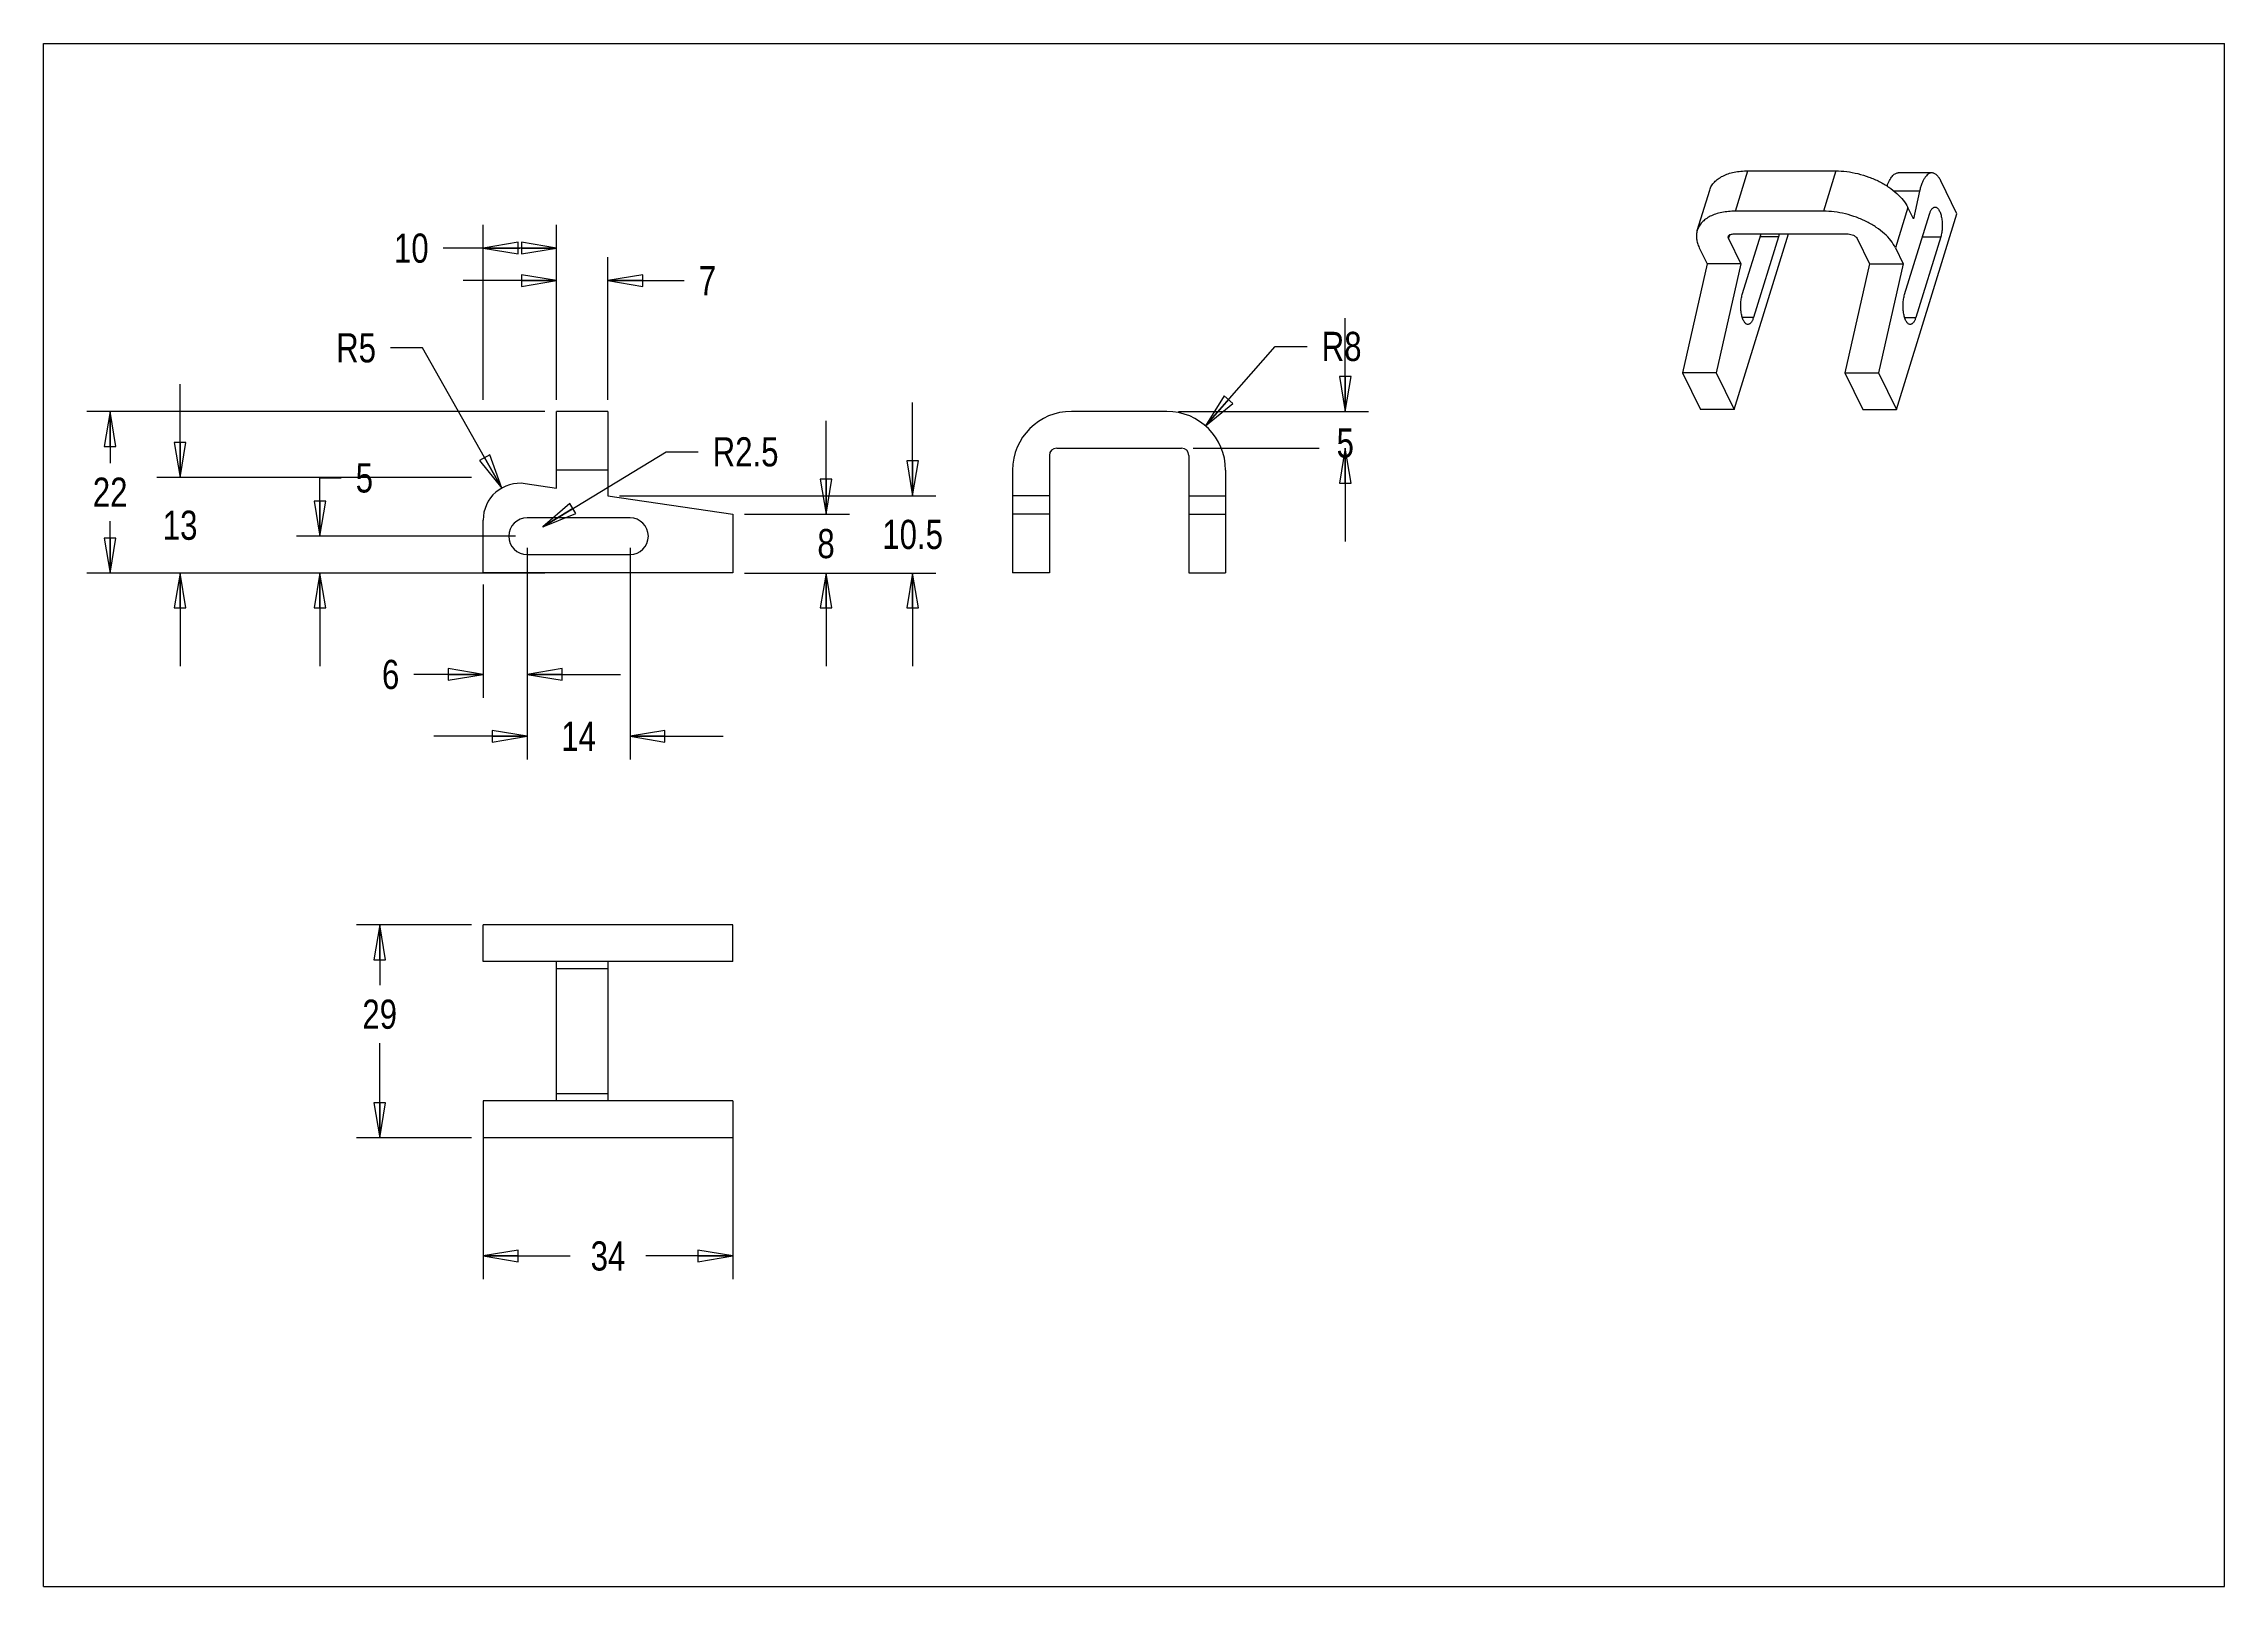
# Model space of a CAD drawing. Header units: millimetres. Extents: x 0 to 297, y 0 to 210.
import ezdxf

# ---------------------------------------------------------------- set-up
doc = ezdxf.new("R2010")
doc.units = ezdxf.units.MM
doc.header["$LTSCALE"] = 0.64311
doc.header["$MEASUREMENT"] = 0
doc.layers.get('0').update_dxf_attribs({"linetype": 'CONTINUOUS'})
doc.styles.get("Standard").update_dxf_attribs({"font": 'txt', "width": 0.8})
doc.dimstyles.new('DIMSTYLE_1', dxfattribs={"dimtxt": 0.15625, "dimasz": 0.1875, "dimexe": 0.125, "dimexo": 0.625, "dimgap": 0.078125, "dimtad": 1, "dimzin": 4, "dimtxsty": 'STANDARD', "dimblk": 'CLOSED', "dimblk1": 'CLOSED', "dimblk2": 'CLOSED', "dimcen": 2.5, "dimazin": 1, "dimtfac": 1, "dimtmove": 0, "dimatfit": 3, "dimldrblk": 'CLOSED', "dimtzin": 4})
doc.dimstyles.new('DIMSTYLE_2', dxfattribs={"dimtxt": 0.15625, "dimasz": 0.1875, "dimexe": 0.125, "dimexo": 0.625, "dimtad": 1, "dimzin": 4, "dimtxsty": 'STANDARD', "dimblk": 'CLOSED', "dimblk1": 'CLOSED', "dimblk2": 'CLOSED', "dimcen": 2.5, "dimazin": 1, "dimtfac": 1, "dimtmove": 0, "dimatfit": 3, "dimldrblk": 'CLOSED', "dimtzin": 4})

# ---------------------------------------------------------------- blocks, each defined once
blk = doc.blocks.new('_CLOSED')
at = {"color": 0, "linetype": 'ByBlock'}
for p, q in [((0, 0), (-1, 0.167)), ((-1, 0.167), (-1, -0.167)), ((-1, -0.167), (0, 0)), ((-1, 0), (0, 0))]:
    blk.add_line(p, q, dxfattribs=at)
blk = doc.blocks.new('*D1')
at = {"color": 2, "linetype": 'Continuous', "transparency": 16777216}
for p, q in [((59.86, 64.48), (59.86, 41.8)), ((93.86, 64.48), (93.86, 41.8)), ((59.86, 44.97), (71.7, 44.97)), ((93.86, 44.97), (82.02, 44.97))]:
    blk.add_line(p, q, dxfattribs=at)
at = {"color": 2, "linetype": 'Continuous', "transparency": 16777216, "xscale": 4.762499999999999, "yscale": 4.762499999999999, "zscale": 4.762499999999999, "rotation": 180}
blk.add_blockref('_CLOSED', (59.86, 44.97), dxfattribs=at)
at = {"color": 2, "linetype": 'Continuous', "transparency": 16777216, "xscale": 4.762499999999999, "yscale": 4.762499999999999, "zscale": 4.762499999999999}
blk.add_blockref('_CLOSED', (93.86, 44.97), dxfattribs=at)
at = {"color": 2, "linetype": 'Continuous', "transparency": 16777216, "insert": (76.86, 46.96), "char_height": 3.969, "width": 6.35, "attachment_point": 2, "line_spacing_factor": 0.9}
blk.add_mtext('34', dxfattribs=at)
blk = doc.blocks.new('*D2')
at = {"color": 2, "linetype": 'Continuous', "transparency": 16777216}
for p, q in [((18.59, 150.94), (18.59, 163.64)), ((58.27, 150.94), (15.41, 150.94)), ((58.27, 137.94), (15.41, 137.94)), ((18.59, 137.94), (18.59, 125.24))]:
    blk.add_line(p, q, dxfattribs=at)
at = {"color": 2, "linetype": 'Continuous', "transparency": 16777216, "xscale": 4.762499999999999, "yscale": 4.762499999999999, "zscale": 4.762499999999999}
for p, rotation in [((18.59, 150.94), -90.00000000000001), ((18.59, 137.94), 90)]:
    blk.add_blockref('_CLOSED', p, dxfattribs=dict(at, rotation=rotation))
at = {"color": 2, "linetype": 'Continuous', "transparency": 16777216, "insert": (18.59, 146.43), "char_height": 3.969, "width": 6.35, "attachment_point": 2, "line_spacing_factor": 0.9}
blk.add_mtext('13', dxfattribs=at)
blk = doc.blocks.new('*D3')
at = {"color": 2, "linetype": 'Continuous', "transparency": 16777216}
for p, q in [((106.56, 145.94), (106.56, 158.64)), ((95.45, 145.94), (109.74, 145.94)), ((95.45, 137.94), (109.74, 137.94)), ((106.56, 137.94), (106.56, 125.24))]:
    blk.add_line(p, q, dxfattribs=at)
at = {"color": 2, "linetype": 'Continuous', "transparency": 16777216, "xscale": 4.762499999999999, "yscale": 4.762499999999999, "zscale": 4.762499999999999}
for p, rotation in [((106.56, 145.94), -90.00000000000001), ((106.56, 137.94), 90)]:
    blk.add_blockref('_CLOSED', p, dxfattribs=dict(at, rotation=rotation))
at = {"color": 2, "linetype": 'Continuous', "transparency": 16777216, "insert": (106.56, 143.93), "char_height": 3.97, "width": 3.175, "attachment_point": 2, "line_spacing_factor": 0.9}
blk.add_mtext('8', dxfattribs=at)
blk = doc.blocks.new('*D4')
at = {"color": 2, "linetype": 'Continuous', "transparency": 16777216}
for p, q in [((51.62, 168.59), (47.26, 168.59)), ((62.4, 149.51), (51.62, 168.59))]:
    blk.add_line(p, q, dxfattribs=at)
at = {"color": 2, "linetype": 'Continuous', "transparency": 16777216, "xscale": 4.762499999999999, "yscale": 4.762499999999999, "zscale": 4.762499999999999, "rotation": -60.544329628299955}
blk.add_blockref('_CLOSED', (62.4, 149.51), dxfattribs=at)
at = {"color": 2, "linetype": 'Continuous', "transparency": 16777216, "insert": (45.27, 170.58), "char_height": 3.969, "width": 6.35, "attachment_point": 3, "line_spacing_factor": 0.9}
blk.add_mtext('R5', dxfattribs=at)
blk = doc.blocks.new('*D5')
at = {"color": 2, "linetype": 'Continuous', "transparency": 16777216}
for p, q in [((68, 144.24), (84.77, 154.43)), ((84.77, 154.43), (89.14, 154.43))]:
    blk.add_line(p, q, dxfattribs=at)
at = {"color": 2, "linetype": 'Continuous', "transparency": 16777216, "xscale": 4.762499999999999, "yscale": 4.762499999999999, "zscale": 4.762499999999999, "rotation": -148.7194179546}
blk.add_blockref('_CLOSED', (68, 144.24), dxfattribs=at)
at = {"color": 2, "linetype": 'Continuous', "transparency": 16777216, "insert": (91.12, 156.42), "char_height": 3.969, "width": 12.7, "attachment_point": 1, "line_spacing_factor": 0.9}
blk.add_mtext('R2.5', dxfattribs=at)
blk = doc.blocks.new('*D6')
at = {"color": 2, "linetype": 'Continuous', "transparency": 16777216}
for p, q in [((65.86, 141.36), (65.86, 120.96)), ((59.86, 136.36), (59.86, 120.96)), ((59.86, 124.13), (50.42, 124.13)), ((65.86, 124.13), (78.56, 124.13))]:
    blk.add_line(p, q, dxfattribs=at)
at = {"color": 2, "linetype": 'Continuous', "transparency": 16777216, "xscale": 4.762499999999999, "yscale": 4.762499999999999, "zscale": 4.762499999999999}
blk.add_blockref('_CLOSED', (59.86, 124.13), dxfattribs=at)
at = {"color": 2, "linetype": 'Continuous', "transparency": 16777216, "xscale": 4.762499999999999, "yscale": 4.762499999999999, "zscale": 4.762499999999999, "rotation": 180}
blk.add_blockref('_CLOSED', (65.86, 124.13), dxfattribs=at)
at = {"color": 2, "linetype": 'Continuous', "transparency": 16777216, "insert": (48.44, 126.12), "char_height": 3.97, "width": 3.175, "attachment_point": 3, "line_spacing_factor": 0.9}
blk.add_mtext('6', dxfattribs=at)
blk = doc.blocks.new('*D7')
at = {"color": 2, "linetype": 'Continuous', "transparency": 16777216}
for p, q in [((65.86, 141.36), (65.86, 112.54)), ((79.86, 141.36), (79.86, 112.54)), ((65.86, 115.72), (53.16, 115.72)), ((79.86, 115.72), (92.56, 115.72))]:
    blk.add_line(p, q, dxfattribs=at)
at = {"color": 2, "linetype": 'Continuous', "transparency": 16777216, "xscale": 4.762499999999999, "yscale": 4.762499999999999, "zscale": 4.762499999999999}
blk.add_blockref('_CLOSED', (65.86, 115.72), dxfattribs=at)
at = {"color": 2, "linetype": 'Continuous', "transparency": 16777216, "xscale": 4.762499999999999, "yscale": 4.762499999999999, "zscale": 4.762499999999999, "rotation": 180}
blk.add_blockref('_CLOSED', (79.86, 115.72), dxfattribs=at)
at = {"color": 2, "linetype": 'Continuous', "transparency": 16777216, "insert": (72.86, 117.7), "char_height": 3.969, "width": 6.35, "attachment_point": 2, "line_spacing_factor": 0.9}
blk.add_mtext('14', dxfattribs=at)
blk = doc.blocks.new('*D8')
at = {"color": 2, "linetype": 'Continuous', "transparency": 16777216}
for p, q in [((37.64, 142.94), (37.64, 150.88)), ((37.64, 150.88), (40.52, 150.88)), ((64.27, 142.94), (34.46, 142.94)), ((58.27, 137.94), (34.46, 137.94)), ((37.64, 137.94), (37.64, 125.24))]:
    blk.add_line(p, q, dxfattribs=at)
at = {"color": 2, "linetype": 'Continuous', "transparency": 16777216, "xscale": 4.762499999999999, "yscale": 4.762499999999999, "zscale": 4.762499999999999}
for p, rotation in [((37.64, 142.94), -90.00000000000001), ((37.64, 137.94), 90)]:
    blk.add_blockref('_CLOSED', p, dxfattribs=dict(at, rotation=rotation))
at = {"color": 2, "linetype": 'Continuous', "transparency": 16777216, "insert": (42.5, 152.87), "char_height": 3.97, "width": 3.175, "attachment_point": 1, "line_spacing_factor": 0.9}
blk.add_mtext('5', dxfattribs=at)
blk = doc.blocks.new('*D9')
at = {"color": 2, "linetype": 'Continuous', "transparency": 16777216}
for p, q in [((69.86, 161.53), (69.86, 180.92)), ((76.86, 161.53), (76.86, 180.92)), ((69.86, 177.74), (57.16, 177.74)), ((76.86, 177.74), (87.25, 177.74))]:
    blk.add_line(p, q, dxfattribs=at)
at = {"color": 2, "linetype": 'Continuous', "transparency": 16777216, "xscale": 4.762499999999999, "yscale": 4.762499999999999, "zscale": 4.762499999999999}
blk.add_blockref('_CLOSED', (69.86, 177.74), dxfattribs=at)
at = {"color": 2, "linetype": 'Continuous', "transparency": 16777216, "xscale": 4.762499999999999, "yscale": 4.762499999999999, "zscale": 4.762499999999999, "rotation": 180}
blk.add_blockref('_CLOSED', (76.86, 177.74), dxfattribs=at)
at = {"color": 2, "linetype": 'Continuous', "transparency": 16777216, "insert": (89.23, 179.73), "char_height": 3.97, "width": 3.175, "attachment_point": 1, "line_spacing_factor": 0.9}
blk.add_mtext('7', dxfattribs=at)
blk = doc.blocks.new('*D10')
at = {"color": 2, "linetype": 'Continuous', "transparency": 16777216}
for p, q in [((68.27, 159.94), (5.89, 159.94)), ((9.06, 159.94), (9.06, 152.91)), ((9.06, 137.94), (9.06, 144.98)), ((68.27, 137.94), (5.89, 137.94))]:
    blk.add_line(p, q, dxfattribs=at)
at = {"color": 2, "linetype": 'Continuous', "transparency": 16777216, "xscale": 4.762499999999999, "yscale": 4.762499999999999, "zscale": 4.762499999999999}
for p, rotation in [((9.06, 159.94), 90), ((9.06, 137.94), -90.00000000000001)]:
    blk.add_blockref('_CLOSED', p, dxfattribs=dict(at, rotation=rotation))
at = {"color": 2, "linetype": 'Continuous', "transparency": 16777216, "insert": (9.06, 150.93), "char_height": 3.969, "width": 6.35, "attachment_point": 2, "line_spacing_factor": 0.9}
blk.add_mtext('22', dxfattribs=at)
blk = doc.blocks.new('*D11')
at = {"color": 2, "linetype": 'Continuous', "transparency": 16777216}
for p, q in [((59.86, 161.53), (59.86, 185.34)), ((69.86, 161.53), (69.86, 185.34)), ((64.86, 182.17), (54.42, 182.17)), ((59.86, 182.17), (64.86, 182.17)), ((69.86, 182.17), (64.86, 182.17))]:
    blk.add_line(p, q, dxfattribs=at)
at = {"color": 2, "linetype": 'Continuous', "transparency": 16777216, "xscale": 4.762499999999999, "yscale": 4.762499999999999, "zscale": 4.762499999999999, "rotation": 180}
blk.add_blockref('_CLOSED', (59.86, 182.17), dxfattribs=at)
at = {"color": 2, "linetype": 'Continuous', "transparency": 16777216, "xscale": 4.762499999999999, "yscale": 4.762499999999999, "zscale": 4.762499999999999}
blk.add_blockref('_CLOSED', (69.86, 182.17), dxfattribs=at)
at = {"color": 2, "linetype": 'Continuous', "transparency": 16777216, "insert": (52.44, 184.15), "char_height": 3.969, "width": 6.35, "attachment_point": 3, "line_spacing_factor": 0.9}
blk.add_mtext('10', dxfattribs=at)
blk = doc.blocks.new('*D12')
at = {"color": 2, "linetype": 'Continuous', "transparency": 16777216}
for p, q in [((58.27, 90.07), (42.59, 90.07)), ((45.77, 90.07), (45.77, 81.85)), ((45.77, 61.07), (45.77, 73.92)), ((58.27, 61.07), (42.59, 61.07))]:
    blk.add_line(p, q, dxfattribs=at)
at = {"color": 2, "linetype": 'Continuous', "transparency": 16777216, "xscale": 4.762499999999999, "yscale": 4.762499999999999, "zscale": 4.762499999999999}
for p, rotation in [((45.77, 90.07), 90), ((45.77, 61.07), -90.00000000000001)]:
    blk.add_blockref('_CLOSED', p, dxfattribs=dict(at, rotation=rotation))
at = {"color": 2, "linetype": 'Continuous', "transparency": 16777216, "insert": (45.77, 79.87), "char_height": 3.969, "width": 6.35, "attachment_point": 2, "line_spacing_factor": 0.9}
blk.add_mtext('29', dxfattribs=at)
blk = doc.blocks.new('*D13')
at = {"color": 2, "linetype": 'Continuous', "transparency": 16777216}
for p, q in [((118.35, 148.44), (118.35, 161.14)), ((78.45, 148.44), (121.53, 148.44)), ((95.45, 137.94), (121.53, 137.94)), ((118.35, 137.94), (118.35, 125.24))]:
    blk.add_line(p, q, dxfattribs=at)
at = {"color": 2, "linetype": 'Continuous', "transparency": 16777216, "xscale": 4.762499999999999, "yscale": 4.762499999999999, "zscale": 4.762499999999999}
for p, rotation in [((118.35, 148.44), -90.00000000000001), ((118.35, 137.94), 90)]:
    blk.add_blockref('_CLOSED', p, dxfattribs=dict(at, rotation=rotation))
at = {"color": 2, "linetype": 'Continuous', "transparency": 16777216, "insert": (118.35, 145.18), "char_height": 3.969, "width": 12.7, "attachment_point": 2, "line_spacing_factor": 0.9}
blk.add_mtext('10.5', dxfattribs=at)
blk = doc.blocks.new('*D14')
at = {"color": 2, "linetype": 'Continuous', "transparency": 16777216}
for p, q in [((158.24, 157.96), (167.71, 168.79)), ((167.71, 168.79), (172.07, 168.79))]:
    blk.add_line(p, q, dxfattribs=at)
at = {"color": 2, "linetype": 'Continuous', "transparency": 16777216, "xscale": 4.762499999999999, "yscale": 4.762499999999999, "zscale": 4.762499999999999, "rotation": -131.1824498416}
blk.add_blockref('_CLOSED', (158.24, 157.96), dxfattribs=at)
at = {"color": 2, "linetype": 'Continuous', "transparency": 16777216, "insert": (174.06, 170.77), "char_height": 3.969, "width": 6.35, "attachment_point": 1, "line_spacing_factor": 0.9}
blk.add_mtext('R8', dxfattribs=at)
blk = doc.blocks.new('*D15')
at = {"color": 2, "linetype": 'Continuous', "transparency": 16777216}
for p, q in [((177.27, 159.94), (177.27, 172.64)), ((154.56, 159.94), (180.44, 159.94)), ((156.56, 154.94), (173.7, 154.94)), ((177.27, 154.94), (177.27, 142.24))]:
    blk.add_line(p, q, dxfattribs=at)
at = {"color": 2, "linetype": 'Continuous', "transparency": 16777216, "xscale": 4.762499999999999, "yscale": 4.762499999999999, "zscale": 4.762499999999999}
for p, rotation in [((177.27, 159.94), -90.00000000000001), ((177.27, 154.94), 90)]:
    blk.add_blockref('_CLOSED', p, dxfattribs=dict(at, rotation=rotation))
at = {"color": 2, "linetype": 'Continuous', "transparency": 16777216, "insert": (177.27, 157.62), "char_height": 3.97, "width": 3.175, "attachment_point": 2, "line_spacing_factor": 0.9}
blk.add_mtext('5', dxfattribs=at)

msp = doc.modelspace()

# ---------------------------------------------------------------- linework, layer by layer
at = {"color": 7, "linetype": 'Continuous'}
for p, q in [((0, 0), (0, 210)), ((0, 210), (297, 210)), ((297, 0), (297, 210)), ((230.411, 187.197), (232.106, 192.68)), ((232.106, 192.68), (244.08, 192.68)), ((244.08, 192.68), (242.385, 187.197)), ((257.17, 192.404), (252.564, 192.404)), ((260.58, 186.838), (258.38, 191.32)), ((225.208, 184.586), (226.903, 190.069)), ((242.385, 187.197), (230.411, 187.197)), ((255.485, 189.909), (252.039, 189.909)), ((253.888, 187.707), (252.194, 182.224)), ((254.642, 186.172), (253.888, 187.707)), ((255.485, 189.909), (254.642, 186.172)), ((252.349, 160.205), (260.58, 186.838)), ((253.451, 175.834), (256.839, 186.8)), ((225.483, 182.224), (226.551, 180.048)), ((229.478, 183.467), (229.637, 183.979)), ((229.478, 183.467), (231.156, 180.048)), ((230.094, 184.089), (245.752, 184.089)), ((230.244, 160.205), (237.625, 184.089)), ((231.345, 175.834), (233.896, 184.089)), ((236.259, 183.692), (232.87, 172.726)), ((236.259, 183.692), (233.774, 183.692)), ((246.979, 183.467), (248.656, 180.048)), ((252.194, 182.224), (253.262, 180.048)), ((258.365, 183.692), (254.976, 172.726)), ((255.879, 183.692), (258.365, 183.692)), ((226.551, 180.048), (223.198, 165.178)), ((231.156, 180.048), (226.551, 180.048)), ((231.156, 180.048), (227.804, 165.178)), ((248.656, 180.048), (245.304, 165.178)), ((248.656, 180.048), (253.262, 180.048)), ((253.262, 180.048), (249.909, 165.178)), ((232.87, 172.726), (231.346, 172.726)), ((253.457, 172.726), (254.976, 172.726)), ((223.198, 165.178), (225.639, 160.205)), ((227.804, 165.178), (223.198, 165.178)), ((227.804, 165.178), (230.244, 160.205)), ((245.304, 165.178), (249.909, 165.178)), ((245.304, 165.178), (247.744, 160.205)), ((249.909, 165.178), (252.349, 160.205)), ((69.86, 149.473), (69.86, 159.944)), ((76.86, 159.944), (69.86, 159.944)), ((76.86, 159.944), (76.86, 148.444)), ((152.97, 159.944), (139.97, 159.944)), ((230.244, 160.205), (225.639, 160.205)), ((247.744, 160.205), (252.349, 160.205)), ((137.97, 154.944), (154.97, 154.944)), ((76.86, 151.944), (69.86, 151.944)), ((131.97, 151.944), (131.97, 137.944)), ((136.97, 153.944), (136.97, 137.944)), ((155.97, 153.944), (155.97, 137.944)), ((160.97, 151.944), (160.97, 137.944)), ((65.588, 150.102), (69.86, 149.473)), ((76.86, 148.444), (93.86, 145.944)), ((93.86, 145.944), (93.86, 137.944)), ((136.97, 148.444), (131.97, 148.444)), ((136.97, 145.944), (131.97, 145.944)), ((155.97, 148.444), (160.97, 148.444)), ((155.97, 145.944), (160.97, 145.944)), ((59.86, 137.944), (59.86, 145.155)), ((79.86, 145.444), (65.86, 145.444)), ((65.86, 140.444), (79.86, 140.444)), ((93.86, 137.944), (59.86, 137.944)), ((136.97, 137.944), (131.97, 137.944)), ((155.97, 137.944), (160.97, 137.944)), ((59.86, 85.07), (59.86, 90.07)), ((93.86, 90.07), (59.86, 90.07)), ((93.86, 85.07), (93.86, 90.07)), ((93.86, 85.07), (59.86, 85.07)), ((69.86, 66.07), (69.86, 85.07)), ((76.86, 84.07), (69.86, 84.07)), ((76.86, 85.07), (76.86, 66.07)), ((59.86, 66.07), (59.86, 61.07)), ((93.86, 66.07), (59.86, 66.07)), ((69.86, 67.07), (76.86, 67.07)), ((93.86, 66.07), (93.86, 61.07)), ((93.86, 61.07), (59.86, 61.07)), ((0, 0), (297, 0))]:
    msp.add_line(p, q, dxfattribs=at)
for centre, radius, start, end in [((139.97, 151.944), 8, 90, 180), ((152.97, 151.944), 8, 0, 90), ((137.97, 153.944), 1, 90, 180), ((154.97, 153.944), 1, 0, 90), ((64.86, 145.155), 5, 81.63411, 180), ((65.86, 142.944), 2.5, 90, -90), ((79.86, 142.944), 2.5, -90, 90)]:
    msp.add_arc(centre, radius, start, end, dxfattribs=at)
at = {"color": 7, "linetype": 'Continuous', "extrusion": (0, 0, 25.4)}
for points, knots in [([(226.903, 190.07), (226.964, 190.266), (227.136, 190.654), (227.53, 191.173), (228.05, 191.625), (228.685, 192.004), (229.423, 192.304), (230.252, 192.522), (231.156, 192.653), (231.784, 192.68), (232.106, 192.68)], [0, 0, 0, 0, 0.0996705, 0.2028871, 0.3126159, 0.4309144, 0.5588858, 0.6967679, 0.8441482, 1, 1, 1, 1]), ([(244.08, 192.68), (244.575, 192.68), (245.588, 192.612), (247.099, 192.328), (248.589, 191.872), (250.001, 191.259), (251.283, 190.513), (252.387, 189.662), (253.273, 188.736), (253.72, 188.051), (253.888, 187.707)], [0, 0, 0, 0, 0.1296724, 0.2645447, 0.401256, 0.5362781, 0.6662236, 0.7881223, 0.8997393, 1, 1, 1, 1]), ([(251.071, 190.613), (251.115, 190.747), (251.207, 191.003), (251.367, 191.36), (251.541, 191.669), (251.728, 191.929), (251.925, 192.137), (252.131, 192.289), (252.345, 192.382), (252.493, 192.404), (252.564, 192.404)], [0, 0, 0, 0, 0.172097, 0.3304694, 0.4743784, 0.6035525, 0.7184955, 0.8207234, 0.9130987, 1, 1, 1, 1]), ([(257.17, 192.404), (257.084, 192.404), (256.904, 192.372), (256.648, 192.236), (256.407, 192.019), (256.18, 191.726), (255.971, 191.361), (255.782, 190.93), (255.616, 190.44), (255.526, 190.091), (255.485, 189.909)], [0, 0, 0, 0, 0.0805603, 0.1682236, 0.2681916, 0.3833441, 0.5147321, 0.6621142, 0.8244734, 1, 1, 1, 1]), ([(258.38, 191.32), (258.301, 191.481), (258.137, 191.769), (257.88, 192.075), (257.662, 192.248), (257.501, 192.337), (257.336, 192.391), (257.224, 192.404), (257.17, 192.404)], [0, 0, 0, 0, 0.3153866, 0.5810611, 0.6971005, 0.8038549, 0.9037568, 1, 1, 1, 1]), ([(230.411, 187.197), (230.089, 187.197), (229.462, 187.169), (228.557, 187.038), (227.729, 186.821), (226.99, 186.521), (226.355, 186.142), (225.835, 185.69), (225.442, 185.171), (225.269, 184.783), (225.208, 184.586)], [0, 0, 0, 0, 0.1558518, 0.3032321, 0.4411142, 0.5690856, 0.6873841, 0.7971129, 0.9003295, 1, 1, 1, 1]), ([(252.194, 182.224), (252.025, 182.568), (251.578, 183.252), (250.692, 184.179), (249.588, 185.03), (248.306, 185.776), (246.894, 186.388), (245.404, 186.845), (243.893, 187.128), (242.881, 187.197), (242.385, 187.197)], [0, 0, 0, 0, 0.1002607, 0.2118777, 0.3337764, 0.4637219, 0.598744, 0.7354553, 0.8703276, 1, 1, 1, 1]), ([(256.839, 186.8), (256.881, 186.936), (256.953, 187.128), (257.077, 187.357), (257.172, 187.495), (257.273, 187.604), (257.379, 187.685), (257.489, 187.735), (257.565, 187.746), (257.602, 187.746)], [0, 0, 0, 0, 0.3317541, 0.4762703, 0.6057729, 0.7207119, 0.8225393, 0.9141286, 1, 1, 1, 1]), ([(257.602, 187.746), (257.648, 187.746), (257.746, 187.728), (257.882, 187.649), (258.01, 187.525), (258.129, 187.358), (258.238, 187.15), (258.334, 186.907), (258.416, 186.631), (258.508, 186.217), (258.575, 185.66), (258.582, 184.976), (258.518, 184.313), (258.425, 183.889), (258.365, 183.692)], [0, 0, 0, 0, 0.0311715, 0.0654673, 0.1050765, 0.1511122, 0.2038831, 0.2631508, 0.3283183, 0.3985328, 0.5497406, 0.7072321, 0.8606098, 1, 1, 1, 1]), ([(225.208, 184.586), (225.152, 184.405), (225.079, 184.024), (225.092, 183.429), (225.225, 182.819), (225.386, 182.422), (225.483, 182.224)], [0, 0, 0, 0, 0.2337011, 0.4744595, 0.7284397, 1, 1, 1, 1]), ([(229.478, 183.467), (229.455, 183.515), (229.422, 183.613), (229.43, 183.717), (229.444, 183.762)], [0, 0, 0, 0, 0.525956, 1, 1, 1, 1]), ([(229.444, 183.762), (229.452, 183.787), (229.473, 183.835), (229.541, 183.925), (229.671, 184.014), (229.869, 184.076), (230.016, 184.089), (230.094, 184.089)], [0, 0, 0, 0, 0.0998485, 0.2032558, 0.4307946, 0.6965697, 1, 1, 1, 1]), ([(236.359, 184.085), (236.352, 184.051), (236.323, 183.919), (236.289, 183.788), (236.259, 183.692)], [0, 0, 0, 0, 0.2591595, 1, 1, 1, 1]), ([(245.752, 184.089), (245.879, 184.089), (246.135, 184.054), (246.436, 183.944), (246.653, 183.818), (246.828, 183.683), (246.934, 183.558), (246.979, 183.467)], [0, 0, 0, 0, 0.2645795, 0.5363553, 0.6665435, 0.7886449, 1, 1, 1, 1]), ([(232.108, 171.78), (232.062, 171.78), (231.964, 171.798), (231.828, 171.876), (231.7, 172.001), (231.581, 172.168), (231.472, 172.375), (231.376, 172.619), (231.293, 172.895), (231.202, 173.308), (231.135, 173.866), (231.127, 174.549), (231.191, 175.213), (231.284, 175.637), (231.345, 175.834)], [0, 0, 0, 0, 0.0311718, 0.0654636, 0.1050695, 0.1511051, 0.2038701, 0.2631376, 0.3283052, 0.3985174, 0.5497277, 0.7072245, 0.860605, 1, 1, 1, 1]), ([(254.213, 171.78), (254.167, 171.78), (254.07, 171.798), (253.933, 171.876), (253.805, 172.001), (253.686, 172.168), (253.577, 172.375), (253.481, 172.619), (253.399, 172.895), (253.308, 173.309), (253.241, 173.866), (253.233, 174.55), (253.297, 175.213), (253.39, 175.637), (253.451, 175.834)], [0, 0, 0, 0, 0.0311715, 0.0654673, 0.1050765, 0.1511122, 0.2038831, 0.2631508, 0.3283183, 0.3985328, 0.5497406, 0.7072321, 0.8606098, 1, 1, 1, 1]), ([(232.87, 172.726), (232.828, 172.59), (232.757, 172.397), (232.633, 172.169), (232.538, 172.031), (232.437, 171.921), (232.331, 171.841), (232.221, 171.791), (232.144, 171.78), (232.108, 171.78)], [0, 0, 0, 0, 0.3317352, 0.4762667, 0.6057697, 0.7206992, 0.822538, 0.9141274, 1, 1, 1, 1]), ([(254.976, 172.726), (254.934, 172.59), (254.862, 172.397), (254.738, 172.168), (254.643, 172.031), (254.542, 171.921), (254.436, 171.841), (254.326, 171.791), (254.25, 171.78), (254.213, 171.78)], [0, 0, 0, 0, 0.3317541, 0.4762703, 0.6057729, 0.7207119, 0.8225393, 0.9141286, 1, 1, 1, 1])]:
    msp.add_open_spline(points, degree=3, knots=knots, dxfattribs=at)

# ---------------------------------------------------------------- dimensions: what is measured, and where the dimension line sits
at = {"color": 2, "linetype": 'Continuous'}
for base, p1, p2, angle, picture, middle in [((59.86, 182.169), (69.86, 159.944), (59.86, 159.944), 180, '*D11', (49.657, 182.169)), ((69.86, 177.744), (76.86, 159.944), (69.86, 159.944), 180, '*D9', (90.818, 177.744)), ((177.268, 159.944), (154.97, 154.944), (152.97, 159.944), 90, '*D15', (177.367, 155.636)), ((18.585, 137.944), (59.86, 150.944), (59.86, 137.944), 270, '*D2', (19.082, 144.444)), ((118.351, 148.444), (93.86, 137.944), (76.86, 148.444), 90, '*D13', (118.847, 143.194)), ((9.06, 137.944), (69.86, 159.944), (69.86, 137.944), 270, '*D10', (9.06, 148.944)), ((106.56, 137.944), (93.86, 145.944), (93.86, 137.944), 270, '*D3', (106.56, 141.944)), ((37.635, 142.944), (59.86, 137.944), (65.86, 142.944), 90, '*D8', (44.191, 150.881)), ((45.768, 61.07), (59.86, 90.07), (59.86, 61.07), 270, '*D12', (45.768, 77.886))]:
    dim = msp.add_linear_dim(base=base, p1=p1, p2=p2, angle=angle, dimstyle='DIMSTYLE_1', dxfattribs=at)
    dim.commit()
    dim.dimension.update_dxf_attribs({"geometry": picture, "text_midpoint": middle, "dimtype": 160})
for center, mpoint, picture, middle in [((64.86, 145.155), (62.402, 149.508), '*D4', (42.099, 168.592)), ((152.97, 151.944), (158.238, 157.965), '*D14', (177.23, 168.786)), ((65.86, 142.944), (67.997, 144.242), '*D5', (97.47, 154.432))]:
    dim = msp.add_radius_dim(center=center, mpoint=mpoint, text='R<>', dimstyle='DIMSTYLE_2', dxfattribs=at)
    dim.commit()
    dim.dimension.update_dxf_attribs({"geometry": picture, "text_midpoint": middle, "dimtype": 164})
for base, p1, p2, picture, middle in [((65.86, 124.134), (59.86, 137.944), (65.86, 142.944), '*D6', (46.85, 124.134)), ((79.86, 115.719), (65.86, 142.944), (79.86, 142.944), '*D7', (73.357, 115.719)), ((93.86, 44.974), (59.86, 66.07), (93.86, 66.07), '*D1', (76.96, 44.974))]:
    dim = msp.add_linear_dim(base=base, p1=p1, p2=p2, dimstyle='DIMSTYLE_1', dxfattribs=at)
    dim.commit()
    dim.dimension.update_dxf_attribs({"geometry": picture, "text_midpoint": middle, "dimtype": 160})

doc.saveas('drawing.dxf')
